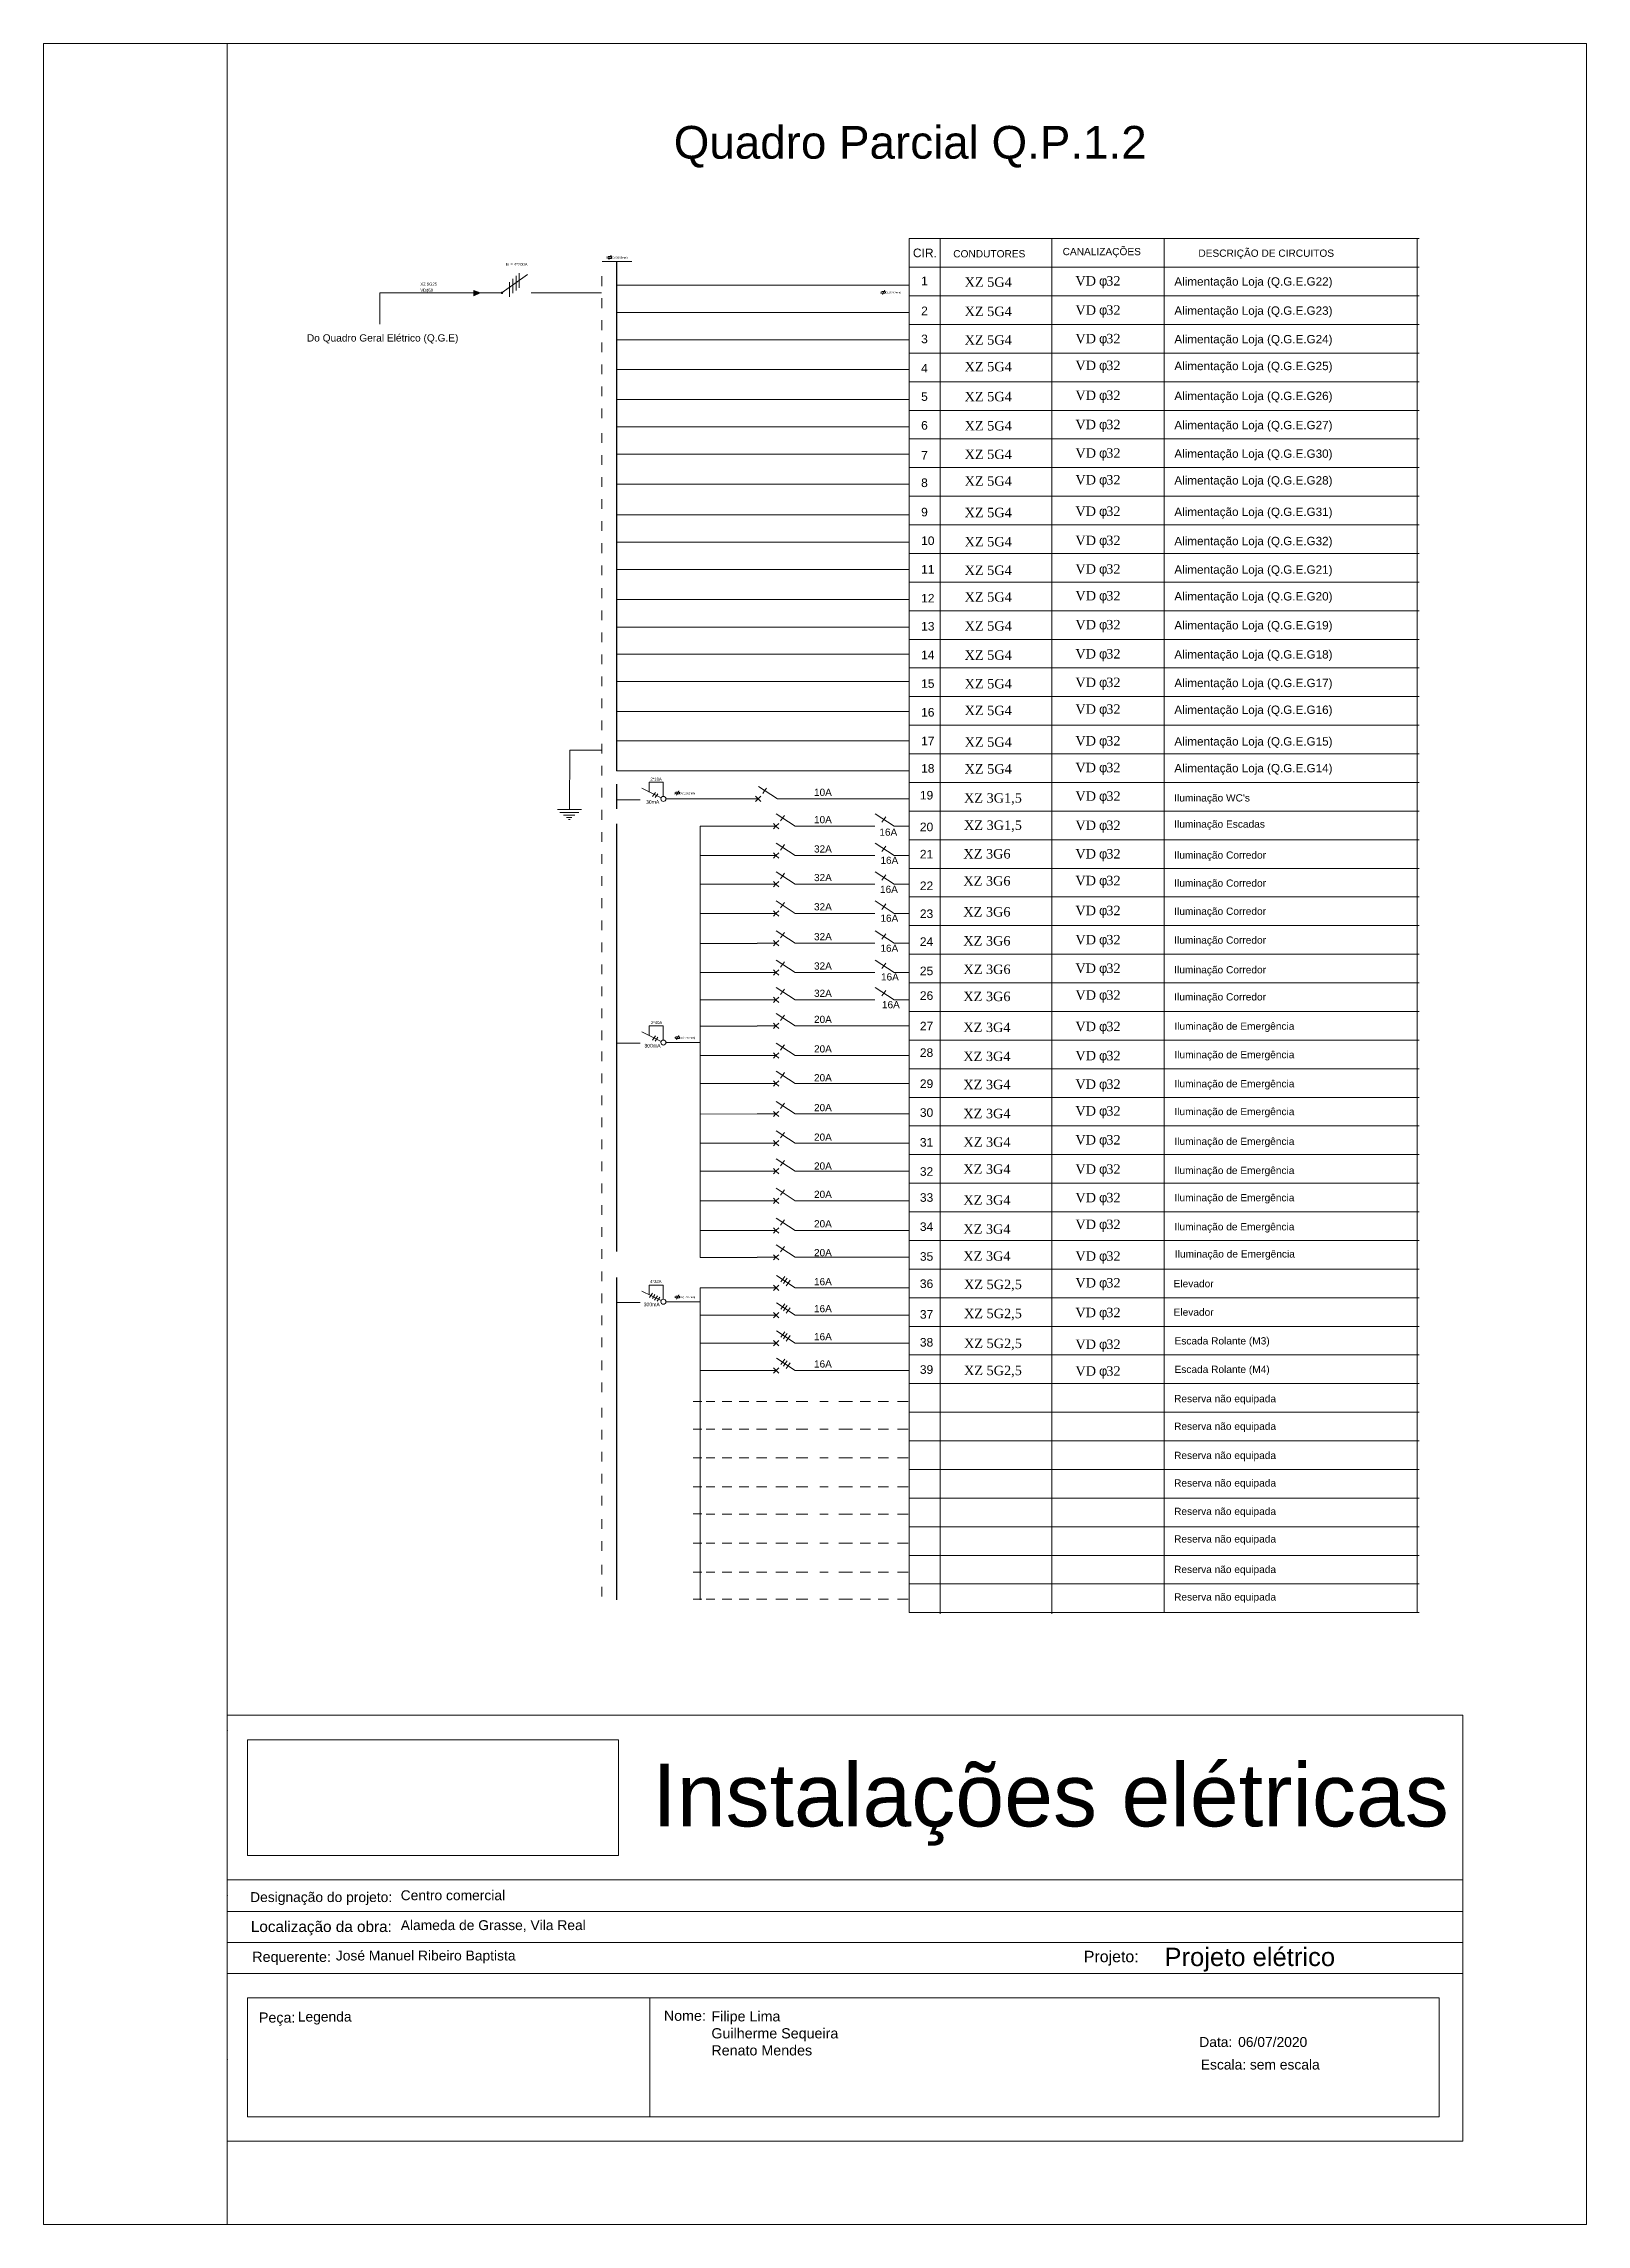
# Model space of a CAD drawing. Extents: x -17539 to 1421, y -3169 to 802964.
# Drawn here: x 700.7 to 721.7, y 381.67 to 411.37 of the extents above; entities that cross this region are included whole.
import ezdxf
from ezdxf.enums import TextEntityAlignment as Align

# ---------------------------------------------------------------- set-up
doc = ezdxf.new("R2010")
doc.units = 0
doc.header["$LTSCALE"] = 25
doc.header["$MEASUREMENT"] = 0
doc.linetypes.add('TRACO_PONTO', pattern=[500, 300, -100, 0.1, -99.9])
doc.layers.get('0').update_dxf_attribs({"lineweight": 9})
doc.styles.add('MtXpl_Symbol', font='symbol.ttf')
doc.styles.add('MtXpl_Times_New_Roma', font='times.ttf')
doc.styles.add('ROMANS', font='arial.ttf')
doc.styles.get("Standard").update_dxf_attribs({"font": 'arial.ttf'})

msp = doc.modelspace()

# ---------------------------------------------------------------- texts
for s, height, style, p in [('In = 4*200A ', 0.04037, 'ROMANS', (706.991, 408.343)), ('CIR.', 0.1168, 'ROMANS', (712.533, 408.461)), ('CONDUTORES', 0.0988, 'ROMANS', (713.082, 408.458)), ('CANALIZAÇÕES', 0.09875, 'ROMANS', (714.571, 408.488)), ('DESCRIÇÃO DE CIRCUITOS', 0.09875, 'ROMANS', (716.419, 408.466)), (' XZ 5G25', 0.0404, 'ROMANS', (705.813, 408.074)), ('1', 0.117, 'ROMANS', (712.645, 408.079)), ('XZ 5G4', 0.1285, 'MtXpl_Times_New_Roma', (713.237, 408.057)), ('VD ', 0.1285, 'MtXpl_Times_New_Roma', (714.745, 408.074)), ('f', 0.129, 'MtXpl_Symbol', (715.067, 408.074)), ('32', 0.1285, 'MtXpl_Times_New_Roma', (715.165, 408.074)), (' VDϕ50', 0.0404, 'ROMANS', (705.813, 407.991)), ('2', 0.117, 'ROMANS', (712.645, 407.671)), ('XZ 5G4', 0.1285, 'MtXpl_Times_New_Roma', (713.237, 407.659)), ('VD ', 0.1285, 'MtXpl_Times_New_Roma', (714.745, 407.677)), ('32', 0.1285, 'MtXpl_Times_New_Roma', (715.165, 407.677)), ('f', 0.129, 'MtXpl_Symbol', (715.067, 407.677)), ('Do Quadro Geral Elétrico (Q.G.E)', 0.09875, 'ROMANS', (704.284, 407.312)), ('3', 0.117, 'ROMANS', (712.645, 407.289)), ('XZ 5G4', 0.1285, 'MtXpl_Times_New_Roma', (713.237, 407.27)), ('VD ', 0.1285, 'MtXpl_Times_New_Roma', (714.745, 407.288)), ('f', 0.129, 'MtXpl_Symbol', (715.067, 407.288)), ('32', 0.1285, 'MtXpl_Times_New_Roma', (715.165, 407.288)), ('4', 0.117, 'ROMANS', (712.645, 406.891)), ('XZ 5G4', 0.1285, 'MtXpl_Times_New_Roma', (713.237, 406.906)), ('VD ', 0.1285, 'MtXpl_Times_New_Roma', (714.745, 406.923)), ('f', 0.129, 'MtXpl_Symbol', (715.067, 406.923)), ('32', 0.1285, 'MtXpl_Times_New_Roma', (715.165, 406.923)), ('5', 0.117, 'ROMANS', (712.645, 406.504)), ('XZ 5G4', 0.1285, 'MtXpl_Times_New_Roma', (713.237, 406.498)), ('VD ', 0.1285, 'MtXpl_Times_New_Roma', (714.745, 406.516)), ('f', 0.129, 'MtXpl_Symbol', (715.067, 406.516)), ('32', 0.1285, 'MtXpl_Times_New_Roma', (715.165, 406.516)), ('6', 0.117, 'ROMANS', (712.645, 406.112)), ('XZ 5G4', 0.1285, 'MtXpl_Times_New_Roma', (713.237, 406.101)), ('VD ', 0.1285, 'MtXpl_Times_New_Roma', (714.745, 406.118)), ('f', 0.129, 'MtXpl_Symbol', (715.067, 406.118)), ('32', 0.1285, 'MtXpl_Times_New_Roma', (715.165, 406.118)), ('7', 0.117, 'ROMANS', (712.645, 405.703)), ('XZ 5G4', 0.1285, 'MtXpl_Times_New_Roma', (713.237, 405.712)), ('VD ', 0.1285, 'MtXpl_Times_New_Roma', (714.745, 405.729)), ('f', 0.129, 'MtXpl_Symbol', (715.067, 405.729)), ('32', 0.1285, 'MtXpl_Times_New_Roma', (715.165, 405.729)), ('8', 0.117, 'ROMANS', (712.645, 405.33)), ('XZ 5G4', 0.1285, 'MtXpl_Times_New_Roma', (713.237, 405.348)), ('VD ', 0.1285, 'MtXpl_Times_New_Roma', (714.745, 405.365)), ('f', 0.129, 'MtXpl_Symbol', (715.067, 405.365)), ('32', 0.1285, 'MtXpl_Times_New_Roma', (715.165, 405.365)), ('9', 0.117, 'ROMANS', (712.645, 404.931)), ('XZ 5G4', 0.1285, 'MtXpl_Times_New_Roma', (713.237, 404.919)), ('VD ', 0.1285, 'MtXpl_Times_New_Roma', (714.745, 404.937)), ('f', 0.129, 'MtXpl_Symbol', (715.067, 404.937)), ('32', 0.1285, 'MtXpl_Times_New_Roma', (715.165, 404.937)), ('10', 0.1168, 'ROMANS', (712.645, 404.541)), ('XZ 5G4', 0.1285, 'MtXpl_Times_New_Roma', (713.237, 404.522)), ('VD ', 0.1285, 'MtXpl_Times_New_Roma', (714.745, 404.54)), ('f', 0.129, 'MtXpl_Symbol', (715.067, 404.54)), ('32', 0.1285, 'MtXpl_Times_New_Roma', (715.165, 404.54)), ('11', 0.1168, 'ROMANS', (712.645, 404.151)), ('XZ 5G4', 0.1285, 'MtXpl_Times_New_Roma', (713.237, 404.133)), ('VD ', 0.1285, 'MtXpl_Times_New_Roma', (714.745, 404.151)), ('f', 0.129, 'MtXpl_Symbol', (715.067, 404.151)), ('32', 0.1285, 'MtXpl_Times_New_Roma', (715.165, 404.151)), ('12', 0.1168, 'ROMANS', (712.645, 403.758)), ('XZ 5G4', 0.1285, 'MtXpl_Times_New_Roma', (713.237, 403.769)), ('VD ', 0.1285, 'MtXpl_Times_New_Roma', (714.745, 403.786)), ('f', 0.129, 'MtXpl_Symbol', (715.067, 403.786)), ('32', 0.1285, 'MtXpl_Times_New_Roma', (715.165, 403.786)), ('13', 0.1168, 'ROMANS', (712.645, 403.376)), ('XZ 5G4', 0.1285, 'MtXpl_Times_New_Roma', (713.237, 403.375)), ('VD ', 0.1285, 'MtXpl_Times_New_Roma', (714.745, 403.392)), ('f', 0.129, 'MtXpl_Symbol', (715.067, 403.392)), ('32', 0.1285, 'MtXpl_Times_New_Roma', (715.165, 403.392)), ('14', 0.1168, 'ROMANS', (712.645, 402.986)), ('XZ 5G4', 0.1285, 'MtXpl_Times_New_Roma', (713.237, 402.977)), ('VD ', 0.1285, 'MtXpl_Times_New_Roma', (714.745, 402.995)), ('f', 0.129, 'MtXpl_Symbol', (715.067, 402.995)), ('32', 0.1285, 'MtXpl_Times_New_Roma', (715.165, 402.995)), ('VD ', 0.1285, 'MtXpl_Times_New_Roma', (714.745, 402.606)), ('32', 0.1285, 'MtXpl_Times_New_Roma', (715.165, 402.606)), ('15', 0.1168, 'ROMANS', (712.645, 402.596)), ('XZ 5G4', 0.1285, 'MtXpl_Times_New_Roma', (713.237, 402.588)), ('f', 0.129, 'MtXpl_Symbol', (715.067, 402.606)), ('16', 0.1168, 'ROMANS', (712.645, 402.204)), ('XZ 5G4', 0.1285, 'MtXpl_Times_New_Roma', (713.237, 402.224)), ('VD ', 0.1285, 'MtXpl_Times_New_Roma', (714.745, 402.242)), ('f', 0.129, 'MtXpl_Symbol', (715.067, 402.242)), ('32', 0.1285, 'MtXpl_Times_New_Roma', (715.165, 402.242)), ('17', 0.1168, 'ROMANS', (712.645, 401.813)), ('XZ 5G4', 0.1285, 'MtXpl_Times_New_Roma', (713.237, 401.793)), ('VD ', 0.1285, 'MtXpl_Times_New_Roma', (714.745, 401.81)), ('f', 0.129, 'MtXpl_Symbol', (715.067, 401.81)), ('32', 0.1285, 'MtXpl_Times_New_Roma', (715.165, 401.81)), ('18', 0.1168, 'ROMANS', (712.645, 401.44)), ('XZ 5G4', 0.1285, 'MtXpl_Times_New_Roma', (713.237, 401.428)), ('VD ', 0.1285, 'MtXpl_Times_New_Roma', (714.745, 401.446)), ('f', 0.129, 'MtXpl_Symbol', (715.067, 401.446)), ('32', 0.1285, 'MtXpl_Times_New_Roma', (715.165, 401.446)), ('2*10A', 0.0404, 'ROMANS', (708.96, 401.333)), ('10A', 0.0974, 'ROMANS', (711.187, 401.124)), ('19', 0.1168, 'ROMANS', (712.628, 401.075)), ('XZ 3G1,5', 0.1285, 'MtXpl_Times_New_Roma', (713.229, 401.032)), ('VD ', 0.1285, 'MtXpl_Times_New_Roma', (714.745, 401.057)), ('f', 0.129, 'MtXpl_Symbol', (715.067, 401.057)), ('32', 0.1285, 'MtXpl_Times_New_Roma', (715.166, 401.057)), ("Iluminação WC's", 0.09875, 'ROMANS', (716.09, 401.048)), ('10A', 0.0974, 'ROMANS', (711.187, 400.752)), ('16A', 0.0974, 'ROMANS', (712.077, 400.582)), ('20', 0.1168, 'ROMANS', (712.628, 400.643)), ('XZ 3G1,5', 0.1285, 'MtXpl_Times_New_Roma', (713.229, 400.661)), ('VD ', 0.1285, 'MtXpl_Times_New_Roma', (714.745, 400.66)), ('f', 0.129, 'MtXpl_Symbol', (715.067, 400.66)), ('32', 0.1285, 'MtXpl_Times_New_Roma', (715.166, 400.66)), ('Iluminação Escadas', 0.09875, 'ROMANS', (716.09, 400.691)), ('32A', 0.0974, 'ROMANS', (711.187, 400.353)), ('21', 0.1168, 'ROMANS', (712.628, 400.272)), ('XZ 3G6', 0.1285, 'MtXpl_Times_New_Roma', (713.221, 400.271)), ('VD ', 0.1285, 'MtXpl_Times_New_Roma', (714.745, 400.271)), ('f', 0.129, 'MtXpl_Symbol', (715.067, 400.271)), ('32', 0.1285, 'MtXpl_Times_New_Roma', (715.166, 400.271)), ('Iluminação Corredor', 0.09875, 'ROMANS', (716.09, 400.269)), ('32A', 0.0974, 'ROMANS', (711.187, 399.963)), ('16A', 0.0974, 'ROMANS', (712.091, 400.198)), ('16A', 0.0974, 'ROMANS', (712.086, 399.803)), ('22', 0.1168, 'ROMANS', (712.628, 399.841)), ('XZ 3G6', 0.1285, 'MtXpl_Times_New_Roma', (713.22, 399.902)), ('VD ', 0.1285, 'MtXpl_Times_New_Roma', (714.745, 399.907)), ('f', 0.129, 'MtXpl_Symbol', (715.067, 399.907)), ('32', 0.1285, 'MtXpl_Times_New_Roma', (715.166, 399.907)), ('Iluminação Corredor', 0.09875, 'ROMANS', (716.09, 399.887)), ('32A', 0.0974, 'ROMANS', (711.187, 399.565)), ('16A', 0.0974, 'ROMANS', (712.091, 399.41)), ('23', 0.1168, 'ROMANS', (712.628, 399.461)), ('XZ 3G6', 0.1285, 'MtXpl_Times_New_Roma', (713.22, 399.481)), ('VD ', 0.1285, 'MtXpl_Times_New_Roma', (714.745, 399.499)), ('f', 0.129, 'MtXpl_Symbol', (715.067, 399.499)), ('32', 0.1285, 'MtXpl_Times_New_Roma', (715.166, 399.499)), ('Iluminação Corredor', 0.09875, 'ROMANS', (716.09, 399.504)), ('32A', 0.0974, 'ROMANS', (711.187, 399.158)), ('24', 0.1168, 'ROMANS', (712.628, 399.081)), ('XZ 3G6', 0.1285, 'MtXpl_Times_New_Roma', (713.22, 399.086)), ('VD ', 0.1285, 'MtXpl_Times_New_Roma', (714.745, 399.102)), ('f', 0.129, 'MtXpl_Symbol', (715.067, 399.102)), ('32', 0.1285, 'MtXpl_Times_New_Roma', (715.166, 399.102)), ('Iluminação Corredor', 0.09875, 'ROMANS', (716.09, 399.111)), ('16A', 0.0974, 'ROMANS', (712.091, 399.001)), ('32A', 0.0974, 'ROMANS', (711.187, 398.759)), ('16A', 0.0974, 'ROMANS', (712.099, 398.61)), ('25', 0.1168, 'ROMANS', (712.628, 398.682)), ('XZ 3G6', 0.1285, 'MtXpl_Times_New_Roma', (713.221, 398.698)), ('VD ', 0.1285, 'MtXpl_Times_New_Roma', (714.745, 398.713)), ('f', 0.129, 'MtXpl_Symbol', (715.067, 398.713)), ('32', 0.1285, 'MtXpl_Times_New_Roma', (715.166, 398.713)), ('Iluminação Corredor', 0.09875, 'ROMANS', (716.09, 398.707)), ('32A', 0.0974, 'ROMANS', (711.187, 398.387)), ('16A', 0.0974, 'ROMANS', (712.112, 398.232)), ('26', 0.1168, 'ROMANS', (712.628, 398.346)), ('XZ 3G6', 0.1285, 'MtXpl_Times_New_Roma', (713.22, 398.329)), ('VD ', 0.1285, 'MtXpl_Times_New_Roma', (714.745, 398.348)), ('f', 0.129, 'MtXpl_Symbol', (715.067, 398.348)), ('32', 0.1285, 'MtXpl_Times_New_Roma', (715.166, 398.348)), ('Iluminação Corredor', 0.09875, 'ROMANS', (716.09, 398.338)), ('2*40A', 0.0404, 'ROMANS', (708.966, 398.016)), ('20A', 0.0974, 'ROMANS', (711.187, 398.032)), ('27', 0.1168, 'ROMANS', (712.628, 397.931)), ('XZ 3G4', 0.1285, 'MtXpl_Times_New_Roma', (713.22, 397.908)), ('VD ', 0.1285, 'MtXpl_Times_New_Roma', (714.745, 397.92)), ('f', 0.129, 'MtXpl_Symbol', (715.067, 397.92)), ('32', 0.1285, 'MtXpl_Times_New_Roma', (715.166, 397.92)), ('Iluminação de Emergência ', 0.09875, 'ROMANS', (716.093, 397.939)), ('20A', 0.0974, 'ROMANS', (711.187, 397.63)), ('28', 0.1168, 'ROMANS', (712.628, 397.569)), ('XZ 3G4', 0.1285, 'MtXpl_Times_New_Roma', (713.22, 397.513)), ('VD ', 0.1285, 'MtXpl_Times_New_Roma', (714.745, 397.523)), ('f', 0.129, 'MtXpl_Symbol', (715.067, 397.523)), ('32', 0.1285, 'MtXpl_Times_New_Roma', (715.166, 397.523)), ('Iluminação de Emergência ', 0.09875, 'ROMANS', (716.093, 397.551)), ('20A', 0.0974, 'ROMANS', (711.187, 397.237)), ('29', 0.1168, 'ROMANS', (712.628, 397.146)), ('XZ 3G4', 0.1285, 'MtXpl_Times_New_Roma', (713.22, 397.129)), ('VD ', 0.1285, 'MtXpl_Times_New_Roma', (714.745, 397.134)), ('f', 0.129, 'MtXpl_Symbol', (715.067, 397.134)), ('32', 0.1285, 'MtXpl_Times_New_Roma', (715.166, 397.134)), ('Iluminação de Emergência ', 0.09875, 'ROMANS', (716.093, 397.155)), ('20A', 0.0974, 'ROMANS', (711.187, 396.83)), ('30', 0.1168, 'ROMANS', (712.628, 396.753)), ('XZ 3G4', 0.1285, 'MtXpl_Times_New_Roma', (713.22, 396.734)), ('VD ', 0.1285, 'MtXpl_Times_New_Roma', (714.745, 396.77)), ('f', 0.129, 'MtXpl_Symbol', (715.067, 396.77)), ('32', 0.1285, 'MtXpl_Times_New_Roma', (715.166, 396.77)), ('Iluminação de Emergência ', 0.09875, 'ROMANS', (716.093, 396.776)), ('20A', 0.0974, 'ROMANS', (711.187, 396.428)), ('VD ', 0.1285, 'MtXpl_Times_New_Roma', (714.745, 396.376)), ('32', 0.1285, 'MtXpl_Times_New_Roma', (715.166, 396.376)), ('31', 0.1168, 'ROMANS', (712.628, 396.347)), ('XZ 3G4', 0.1285, 'MtXpl_Times_New_Roma', (713.221, 396.346)), ('f', 0.129, 'MtXpl_Symbol', (715.067, 396.376)), ('Iluminação de Emergência ', 0.09875, 'ROMANS', (716.093, 396.37)), ('20A', 0.0974, 'ROMANS', (711.187, 396.035)), ('32', 0.1168, 'ROMANS', (712.628, 395.95)), ('XZ 3G4', 0.1285, 'MtXpl_Times_New_Roma', (713.22, 395.977)), ('VD ', 0.1285, 'MtXpl_Times_New_Roma', (714.745, 395.978)), ('f', 0.129, 'MtXpl_Symbol', (715.067, 395.978)), ('32', 0.1285, 'MtXpl_Times_New_Roma', (715.166, 395.978)), ('Iluminação de Emergência ', 0.09875, 'ROMANS', (716.093, 395.974)), ('20A', 0.0974, 'ROMANS', (711.187, 395.649)), ('33', 0.1168, 'ROMANS', (712.628, 395.596)), ('XZ 3G4', 0.1285, 'MtXpl_Times_New_Roma', (713.22, 395.557)), ('VD ', 0.1285, 'MtXpl_Times_New_Roma', (714.745, 395.589)), ('f', 0.129, 'MtXpl_Symbol', (715.067, 395.589)), ('32', 0.1285, 'MtXpl_Times_New_Roma', (715.166, 395.589)), ('Iluminação de Emergência ', 0.09875, 'ROMANS', (716.093, 395.603)), ('20A', 0.0974, 'ROMANS', (711.187, 395.248)), ('34', 0.1168, 'ROMANS', (712.628, 395.199)), ('VD ', 0.1285, 'MtXpl_Times_New_Roma', (714.745, 395.225)), ('f', 0.129, 'MtXpl_Symbol', (715.067, 395.225)), ('32', 0.1285, 'MtXpl_Times_New_Roma', (715.166, 395.225)), ('Iluminação de Emergência ', 0.09875, 'ROMANS', (716.093, 395.207)), ('XZ 3G4', 0.1285, 'MtXpl_Times_New_Roma', (713.22, 395.161)), ('20A', 0.0974, 'ROMANS', (711.187, 394.855)), ('35', 0.1168, 'ROMANS', (712.628, 394.793)), ('XZ 3G4', 0.1285, 'MtXpl_Times_New_Roma', (713.22, 394.793)), ('VD ', 0.1285, 'MtXpl_Times_New_Roma', (714.745, 394.793)), ('f', 0.129, 'MtXpl_Symbol', (715.067, 394.793)), ('32', 0.1285, 'MtXpl_Times_New_Roma', (715.166, 394.793)), ('Iluminação de Emergência ', 0.09875, 'ROMANS', (716.099, 394.837)), ('4*32A', 0.0404, 'ROMANS', (708.957, 394.491)), ('16A', 0.0974, 'ROMANS', (711.187, 394.46)), ('36', 0.1168, 'ROMANS', (712.628, 394.422)), ('XZ 5G2,5', 0.1285, 'MtXpl_Times_New_Roma', (713.229, 394.407)), ('VD ', 0.1285, 'MtXpl_Times_New_Roma', (714.745, 394.429)), ('f', 0.129, 'MtXpl_Symbol', (715.067, 394.429)), ('32', 0.1285, 'MtXpl_Times_New_Roma', (715.166, 394.429)), ('Elevador', 0.0988, 'ROMANS', (716.082, 394.432)), ('16A', 0.0974, 'ROMANS', (711.187, 394.092)), ('37', 0.1168, 'ROMANS', (712.628, 394.004)), ('XZ 5G2,5', 0.1285, 'MtXpl_Times_New_Roma', (713.229, 394.011)), ('VD ', 0.1285, 'MtXpl_Times_New_Roma', (714.745, 394.024)), ('f', 0.129, 'MtXpl_Symbol', (715.067, 394.024)), ('32', 0.1285, 'MtXpl_Times_New_Roma', (715.166, 394.024)), ('Elevador', 0.0988, 'ROMANS', (716.082, 394.044)), ('16A', 0.0974, 'ROMANS', (711.187, 393.711)), ('38', 0.1168, 'ROMANS', (712.628, 393.624)), ('XZ 5G2,5', 0.1285, 'MtXpl_Times_New_Roma', (713.229, 393.604)), ('VD ', 0.1285, 'MtXpl_Times_New_Roma', (714.745, 393.592)), ('f', 0.129, 'MtXpl_Symbol', (715.067, 393.592)), ('32', 0.1285, 'MtXpl_Times_New_Roma', (715.166, 393.592)), ('Escada Rolante (M3)', 0.09875, 'ROMANS', (716.094, 393.653)), ('16A', 0.0974, 'ROMANS', (711.187, 393.339)), ('39', 0.1168, 'ROMANS', (712.628, 393.253)), ('XZ 5G2,5', 0.1285, 'MtXpl_Times_New_Roma', (713.229, 393.235)), ('VD ', 0.1285, 'MtXpl_Times_New_Roma', (714.745, 393.228)), ('f', 0.129, 'MtXpl_Symbol', (715.067, 393.228)), ('32', 0.1285, 'MtXpl_Times_New_Roma', (715.166, 393.228)), ('Escada Rolante (M4)', 0.09875, 'ROMANS', (716.094, 393.265)), ('Reserva não equipada', 0.09875, 'ROMANS', (716.088, 392.866)), ('Reserva não equipada', 0.09875, 'ROMANS', (716.088, 392.49)), ('Reserva não equipada', 0.09875, 'ROMANS', (716.088, 392.093)), ('Reserva não equipada', 0.09875, 'ROMANS', (716.088, 391.717)), ('Reserva não equipada', 0.09875, 'ROMANS', (716.088, 391.331)), ('Reserva não equipada', 0.09875, 'ROMANS', (716.088, 390.955)), ('Reserva não equipada', 0.09875, 'ROMANS', (716.088, 390.54)), ('Reserva não equipada', 0.09875, 'ROMANS', (716.088, 390.165))]:
    msp.add_text(s, height=height, dxfattribs=dict(style=style)).set_placement(p)
at = {"style": 'ROMANS'}
for s, p in [('5      Cu(30X5mm)', (708.503, 408.455)), ('5      Cu(12X2mm)', (712.227, 407.979)), ('3      Cu(12X2mm)', (709.425, 401.16)), ('3      Cu(12X2mm)', (709.425, 397.829)), ('5      Cu(12X2mm)', (709.425, 394.298))]:
    msp.add_text(s, height=0.02538, dxfattribs=at).set_placement(p, align=Align.MIDDLE_CENTER)
at = {"attachment_point": 1}
for s, width, gutter_width, heights, insert, char_height in [('Quadro Parcial Q.P.1.2', 11.85459, 2.229, [1.009], (709.278, 410.248), 0.44575), ('Alimentação Loja (Q.G.E.G22)', 2.59887, 0.568, [0.183], (716.092, 408.187), 0.11363), ('Alimentação Loja (Q.G.E.G23)', 2.88621, 0.568, [0.183], (716.092, 407.79), 0.11363), ('Alimentação Loja (Q.G.E.G24)', 2.5751, 0.568, [0.183], (716.092, 407.401), 0.11363), ('Alimentação Loja (Q.G.E.G25)', 2.60738, 0.568, [0.183], (716.092, 407.036), 0.11363), ('Alimentação Loja (Q.G.E.G26)', 2.43781, 0.568, [0.183], (716.092, 406.628), 0.11363), ('Alimentação Loja (Q.G.E.G27)', 2.43462, 0.568, [0.183], (716.092, 406.231), 0.11363), ('Alimentação Loja (Q.G.E.G30)', 2.46655, 0.568, [0.183], (716.092, 405.842), 0.11363), ('Alimentação Loja (Q.G.E.G28)', 2.46655, 0.568, [0.183], (716.092, 405.478), 0.11363), ('Alimentação Loja (Q.G.E.G31)', 2.51337, 0.568, [0.183], (716.092, 405.05), 0.11363), ('Alimentação Loja (Q.G.E.G32)', 2.83122, 0.568, [0.183], (716.092, 404.652), 0.11363), ('Alimentação Loja (Q.G.E.G21)', 2.37928, 0.568, [0.183], (716.092, 404.263), 0.11363), ('Alimentação Loja (Q.G.E.G20)', 2.3729, 0.568, [0.183], (716.092, 403.899), 0.11363), ('Alimentação Loja (Q.G.E.G19)', 2.25548, 0.568, [0.183], (716.092, 403.505), 0.11363), ('Alimentação Loja (Q.G.E.G18)', 2.46371, 0.568, [0.183], (716.092, 403.108), 0.11363), ('Alimentação Loja (Q.G.E.G17)', 2.20049, 0.568, [0.183], (716.092, 402.719), 0.11363), ('Alimentação Loja (Q.G.E.G16)', 2.51763, 0.568, [0.183], (716.092, 402.354), 0.11363), ('Alimentação Loja (Q.G.E.G15)', 2.32607, 0.568, [0.183], (716.092, 401.923), 0.11363), ('Alimentação Loja (Q.G.E.G14)', 2.20049, 0.568, [0.183], (716.092, 401.559), 0.11363), ('Filipe Lima\\PGuilherme Sequeira\\PRenato Mendes', 1.91251, 0.695, [1.016], (709.79, 384.573), 0.13907)]:
    msp.add_mtext_dynamic_manual_height_columns(s, width=width, gutter_width=gutter_width, heights=heights, dxfattribs=dict(at, insert=insert, char_height=char_height))
for s, insert, char_height, width in [('30mA', (708.9, 401.066), 0.0496, 0.08125), ('300mA', (708.878, 397.747), 0.0496, 0.08125), ('300mA', (708.868, 394.223), 0.0496, 0.08125), ('Instalações elétricas', (708.986, 387.946), 0.85663, 10.8783), ('Designação do projeto:', (703.511, 386.194), 0.1346, 2.08364), ('Centro comercial', (705.561, 386.219), 0.1346, 2.08364), ('Localização da obra:', (703.521, 385.8), 0.14887, 2.30464), ('Alameda de Grasse, Vila Real', (705.561, 385.812), 0.1346, 2.83899), ('Requerente:', (703.541, 385.383), 0.13907, 2.15283), ('José Manuel Ribeiro Baptista', (704.678, 385.398), 0.1346, 2.83899), ('Projeto:', (714.86, 385.395), 0.1549, 2.39854), ('Projeto elétrico', (715.957, 385.437), 0.24933, 3.85974), ('Peça:', (703.631, 384.556), 0.1391, 2.15283), ('Legenda', (704.16, 384.566), 0.1346, 2.83899), ('Nome:', (709.143, 384.581), 0.1391, 0.56614), ('Data:', (716.431, 384.221), 0.1346, 2.08364), ('06/07/2020', (716.96, 384.221), 0.1346, 2.08364), ('Escala:', (716.452, 383.913), 0.1346, 2.08364), ('sem escala', (717.12, 383.913), 0.1346, 2.08364)]:
    msp.add_mtext(s, dxfattribs=dict(at, insert=insert, char_height=char_height, width=width))

# ---------------------------------------------------------------- hatches: boundary and pattern name
h = msp.add_hatch(color=256)
h.dxf.hatch_style = 1
h.paths.add_polyline_path([(706.642, 407.973), (706.557, 408.007), (706.557, 407.936)])

# ---------------------------------------------------------------- linework, layer by layer
for p, q in [((700.7, 411.369), (700.7, 381.669)), ((700.7, 411.369), (721.7, 411.369)), ((703.2, 411.369), (703.2, 381.669)), ((721.7, 411.369), (721.7, 381.669)), ((712.482, 408.715), (719.423, 408.715)), ((712.482, 408.715), (712.482, 407.155)), ((712.902, 408.716), (712.902, 407.137)), ((714.424, 408.704), (714.424, 407.137)), ((715.953, 408.715), (715.953, 407.155)), ((719.398, 408.715), (719.398, 407.155)), ((708.302, 408.401), (708.706, 408.401)), ((708.432, 408.469), (708.384, 408.469)), ((708.384, 408.445), (708.384, 408.469)), ((708.384, 408.445), (708.431, 408.445)), ((708.394, 408.43), (708.425, 408.488)), ((708.431, 408.445), (708.431, 408.469)), ((706.943, 407.979), (707.286, 408.224)), ((707.042, 408.119), (707.042, 407.921)), ((707.088, 408.168), (707.088, 407.97)), ((707.132, 408.205), (707.132, 408.007)), ((707.172, 408.242), (707.172, 408.044)), ((708.3, 408.201), (708.3, 408.068)), ((709.636, 408.079), (708.498, 408.079)), ((709.636, 408.079), (710.414, 408.08)), ((710.414, 408.08), (712.479, 408.08)), ((712.482, 408.324), (719.424, 408.324)), ((712.703, 408.324), (719.424, 408.324)), ((706.557, 407.973), (705.277, 407.973)), ((705.277, 407.973), (705.277, 407.548)), ((706.557, 408.007), (706.557, 407.936)), ((706.557, 408.007), (706.642, 407.973)), ((706.557, 407.936), (706.642, 407.973)), ((706.799, 407.973), (706.642, 407.973)), ((708.3, 407.901), (708.3, 407.768)), ((712.156, 407.992), (712.108, 407.992)), ((712.108, 407.968), (712.108, 407.992)), ((712.108, 407.968), (712.156, 407.969)), ((712.118, 407.953), (712.149, 408.012)), ((712.156, 407.969), (712.156, 407.993)), ((712.482, 407.934), (719.424, 407.934)), ((708.3, 407.601), (708.3, 407.468)), ((709.636, 407.708), (708.498, 407.708)), ((709.636, 407.708), (710.414, 407.708)), ((710.414, 407.708), (712.479, 407.708)), ((712.482, 407.545), (719.424, 407.545)), ((708.3, 407.301), (708.3, 407.168)), ((709.636, 407.337), (708.498, 407.337)), ((709.636, 407.337), (710.414, 407.337)), ((710.414, 407.337), (712.483, 407.337)), ((708.3, 407.001), (708.3, 406.868)), ((709.636, 406.929), (708.498, 406.929)), ((709.636, 406.929), (712.479, 406.929)), ((712.482, 407.155), (719.425, 407.155)), ((712.482, 407.155), (712.482, 405.596)), ((712.902, 407.157), (712.902, 405.577)), ((714.424, 407.145), (714.424, 405.577)), ((715.953, 407.155), (715.953, 405.596)), ((719.398, 407.155), (719.398, 405.596)), ((708.3, 406.701), (708.3, 406.568)), ((712.482, 406.764), (719.424, 406.764)), ((712.703, 406.764), (719.424, 406.764)), ((708.3, 406.401), (708.3, 406.268)), ((709.636, 406.522), (708.498, 406.522)), ((709.636, 406.522), (710.414, 406.522)), ((710.414, 406.522), (712.479, 406.522)), ((712.482, 406.375), (719.424, 406.375)), ((708.3, 406.064), (708.3, 405.932)), ((709.636, 406.15), (708.498, 406.15)), ((709.636, 406.15), (710.414, 406.15)), ((710.414, 406.15), (712.479, 406.15)), ((708.3, 405.764), (708.3, 405.632)), ((709.636, 405.779), (708.498, 405.779)), ((709.636, 405.779), (710.414, 405.779)), ((710.414, 405.779), (712.483, 405.779)), ((712.482, 405.985), (719.424, 405.985)), ((708.3, 405.464), (708.3, 405.332)), ((712.482, 405.596), (719.425, 405.596)), ((712.482, 405.596), (712.482, 404.036)), ((712.902, 405.597), (712.902, 404.018)), ((714.424, 405.585), (714.424, 404.018)), ((715.953, 405.596), (715.953, 404.036)), ((719.398, 405.596), (719.398, 404.036)), ((708.3, 405.164), (708.3, 405.032)), ((709.636, 405.371), (708.498, 405.371)), ((709.636, 405.371), (712.479, 405.371)), ((712.483, 405.205), (719.424, 405.205)), ((712.703, 405.205), (719.424, 405.205)), ((708.3, 404.864), (708.3, 404.732)), ((709.636, 404.95), (708.498, 404.95)), ((709.636, 404.95), (710.414, 404.95)), ((710.414, 404.95), (712.479, 404.95)), ((712.483, 404.815), (719.424, 404.815)), ((708.3, 404.564), (708.3, 404.432)), ((709.636, 404.579), (708.498, 404.579)), ((709.636, 404.579), (710.414, 404.579)), ((710.414, 404.579), (712.479, 404.579)), ((708.3, 404.264), (708.3, 404.132)), ((712.483, 404.426), (719.424, 404.426)), ((708.3, 403.951), (708.3, 403.819)), ((709.636, 404.207), (708.498, 404.207)), ((709.636, 404.207), (710.414, 404.207)), ((710.414, 404.207), (712.483, 404.207)), ((712.483, 404.036), (719.425, 404.036)), ((712.483, 404.036), (712.483, 402.477)), ((712.902, 404.038), (712.902, 402.459)), ((714.424, 404.026), (714.424, 402.459)), ((715.953, 404.036), (715.953, 402.477)), ((719.398, 404.036), (719.398, 402.477)), ((708.3, 403.651), (708.3, 403.519)), ((709.636, 403.799), (708.498, 403.799)), ((709.636, 403.799), (712.479, 403.8)), ((712.483, 403.645), (719.424, 403.645)), ((712.703, 403.645), (719.424, 403.645)), ((708.3, 403.351), (708.3, 403.219)), ((709.636, 403.423), (708.498, 403.423)), ((709.636, 403.423), (710.414, 403.424)), ((710.414, 403.424), (712.479, 403.424)), ((708.3, 403.051), (708.3, 402.919)), ((709.636, 403.052), (708.498, 403.052)), ((709.636, 403.052), (710.414, 403.052)), ((710.414, 403.052), (712.479, 403.052)), ((712.483, 403.256), (719.424, 403.256)), ((708.3, 402.751), (708.3, 402.619)), ((712.483, 402.866), (719.425, 402.866)), ((708.3, 402.451), (708.3, 402.319)), ((709.636, 402.681), (708.498, 402.681)), ((709.636, 402.681), (710.414, 402.681)), ((710.414, 402.681), (712.483, 402.681)), ((712.483, 402.477), (719.425, 402.477)), ((712.483, 402.477), (712.483, 400.917)), ((712.902, 402.478), (712.902, 400.899)), ((714.424, 402.467), (714.424, 400.899)), ((715.953, 402.477), (715.953, 400.917)), ((719.398, 402.477), (719.398, 400.917)), ((708.3, 402.151), (708.3, 402.019)), ((709.636, 402.273), (708.498, 402.273)), ((709.636, 402.273), (712.479, 402.273)), ((709.649, 401.875), (708.511, 401.875)), ((709.649, 401.875), (712.483, 401.875)), ((712.483, 402.086), (719.424, 402.086)), ((712.703, 402.086), (719.424, 402.086)), ((707.857, 400.939), (707.862, 401.749)), ((707.862, 401.749), (708.299, 401.749)), ((708.3, 401.832), (708.3, 401.7)), ((712.483, 401.696), (719.424, 401.696)), ((708.3, 401.532), (708.3, 401.4)), ((709.636, 401.467), (708.498, 401.467)), ((708.944, 401.177), (708.944, 401.31)), ((708.944, 401.31), (709.135, 401.31)), ((709.135, 401.31), (709.135, 401.117)), ((709.636, 401.467), (712.479, 401.467)), ((710.689, 401.083), (710.431, 401.252)), ((712.483, 401.307), (719.425, 401.307)), ((708.3, 401.232), (708.3, 401.1)), ((708.497, 401.072), (708.82, 401.072)), ((709.105, 401.098), (708.841, 401.228)), ((709.027, 401.172), (708.986, 401.115)), ((709.061, 401.154), (709.026, 401.1)), ((709.17, 401.083), (709.636, 401.083)), ((709.307, 401.15), (709.307, 401.174)), ((709.354, 401.173), (709.307, 401.173)), ((709.307, 401.15), (709.354, 401.15)), ((709.316, 401.134), (709.348, 401.193)), ((709.354, 401.15), (709.354, 401.174)), ((709.636, 401.083), (710.414, 401.083)), ((710.17, 401.083), (710.428, 401.083)), ((710.428, 401.083), (710.392, 401.119)), ((710.428, 401.083), (710.392, 401.047)), ((710.404, 401.059), (710.404, 401.059)), ((710.404, 401.059), (710.404, 401.059)), ((710.404, 401.059), (710.404, 401.059)), ((710.404, 401.059), (710.404, 401.059)), ((710.428, 401.083), (710.464, 401.119)), ((710.428, 401.083), (710.464, 401.047)), ((710.515, 401.193), (710.49, 401.157)), ((710.515, 401.193), (710.542, 401.23)), ((710.689, 401.083), (710.932, 401.083)), ((710.932, 401.083), (711.176, 401.083)), ((712.484, 401.083), (711.174, 401.083)), ((707.693, 400.939), (708.021, 400.939)), ((707.728, 400.896), (707.984, 400.896)), ((707.776, 400.861), (707.933, 400.861)), ((707.819, 400.831), (707.89, 400.831)), ((707.844, 400.803), (707.868, 400.803)), ((708.3, 400.932), (708.3, 400.8)), ((709.636, 400.71), (710.414, 400.71)), ((709.636, 400.71), (709.636, 394.839)), ((710.412, 400.711), (710.669, 400.711)), ((710.669, 400.711), (710.634, 400.747)), ((710.669, 400.711), (710.634, 400.675)), ((710.646, 400.687), (710.646, 400.687)), ((710.646, 400.687), (710.646, 400.687)), ((710.646, 400.687), (710.646, 400.687)), ((710.646, 400.687), (710.646, 400.687)), ((710.669, 400.711), (710.706, 400.747)), ((710.669, 400.711), (710.706, 400.675)), ((710.93, 400.711), (710.673, 400.88)), ((710.757, 400.821), (710.732, 400.785)), ((710.757, 400.821), (710.783, 400.858)), ((710.93, 400.711), (711.174, 400.711)), ((712.016, 400.711), (711.174, 400.711)), ((712.277, 400.711), (712.02, 400.88)), ((712.137, 400.802), (712.111, 400.765)), ((712.137, 400.802), (712.163, 400.839)), ((712.277, 400.711), (712.48, 400.711)), ((712.483, 400.917), (719.425, 400.917)), ((712.483, 400.917), (712.483, 399.358)), ((712.903, 400.919), (712.903, 399.34)), ((714.425, 400.907), (714.425, 399.34)), ((715.953, 400.917), (715.953, 399.358)), ((719.398, 400.917), (719.398, 399.358)), ((708.3, 400.632), (708.3, 400.5)), ((710.93, 400.312), (710.673, 400.482)), ((710.757, 400.423), (710.732, 400.386)), ((710.757, 400.423), (710.783, 400.46)), ((712.277, 400.312), (712.02, 400.482)), ((712.137, 400.403), (712.111, 400.367)), ((712.137, 400.403), (712.163, 400.44)), ((712.483, 400.526), (719.424, 400.526)), ((712.703, 400.526), (719.424, 400.526)), ((708.3, 400.332), (708.3, 400.2)), ((709.636, 400.312), (710.414, 400.312)), ((710.412, 400.312), (710.669, 400.312)), ((710.669, 400.312), (710.634, 400.348)), ((710.669, 400.312), (710.634, 400.276)), ((710.646, 400.289), (710.646, 400.289)), ((710.646, 400.289), (710.646, 400.289)), ((710.646, 400.289), (710.646, 400.289)), ((710.646, 400.289), (710.646, 400.289)), ((710.669, 400.312), (710.706, 400.348)), ((710.669, 400.312), (710.706, 400.276)), ((710.93, 399.922), (710.673, 400.092)), ((710.757, 400.033), (710.783, 400.07)), ((710.93, 400.312), (711.174, 400.312)), ((712.016, 400.312), (711.174, 400.312)), ((712.277, 399.922), (712.02, 400.092)), ((712.277, 400.312), (712.48, 400.312)), ((712.483, 400.137), (719.424, 400.137)), ((708.3, 400.032), (708.3, 399.9)), ((709.636, 399.922), (710.414, 399.922)), ((710.412, 399.922), (710.669, 399.922)), ((710.669, 399.922), (710.634, 399.958)), ((710.669, 399.922), (710.634, 399.887)), ((710.646, 399.899), (710.646, 399.899)), ((710.646, 399.899), (710.646, 399.899)), ((710.646, 399.899), (710.646, 399.899)), ((710.646, 399.899), (710.646, 399.899)), ((710.669, 399.922), (710.706, 399.958)), ((710.669, 399.922), (710.706, 399.886)), ((710.757, 400.033), (710.732, 399.996)), ((710.93, 399.922), (711.174, 399.922)), ((712.016, 399.922), (711.174, 399.922)), ((712.137, 400.013), (712.111, 399.977)), ((712.137, 400.013), (712.163, 400.05)), ((712.277, 399.922), (712.483, 399.922)), ((708.3, 399.729), (708.3, 399.597)), ((709.636, 399.523), (710.414, 399.524)), ((710.412, 399.524), (710.669, 399.524)), ((710.669, 399.524), (710.634, 399.56)), ((710.669, 399.524), (710.634, 399.488)), ((710.646, 399.5), (710.646, 399.5)), ((710.646, 399.5), (710.646, 399.5)), ((710.646, 399.5), (710.646, 399.5)), ((710.646, 399.5), (710.646, 399.5)), ((710.669, 399.524), (710.706, 399.56)), ((710.669, 399.524), (710.706, 399.488)), ((710.93, 399.524), (710.673, 399.693)), ((710.757, 399.635), (710.732, 399.598)), ((710.757, 399.635), (710.783, 399.671)), ((710.93, 399.524), (711.174, 399.524)), ((712.016, 399.524), (711.174, 399.524)), ((712.277, 399.524), (712.02, 399.693)), ((712.137, 399.615), (712.111, 399.578)), ((712.137, 399.615), (712.163, 399.652)), ((712.277, 399.524), (712.483, 399.524)), ((712.483, 399.748), (719.425, 399.748)), ((708.3, 399.429), (708.3, 399.297)), ((710.93, 399.117), (710.673, 399.286)), ((710.757, 399.227), (710.732, 399.191)), ((710.757, 399.227), (710.783, 399.264)), ((712.277, 399.117), (712.02, 399.286)), ((712.137, 399.208), (712.111, 399.171)), ((712.137, 399.208), (712.163, 399.245)), ((712.483, 399.358), (719.425, 399.358)), ((712.483, 399.358), (712.483, 397.799)), ((712.903, 399.36), (712.903, 397.78)), ((714.425, 399.348), (714.425, 397.78)), ((715.953, 399.358), (715.953, 397.799)), ((719.398, 399.358), (719.398, 397.799)), ((708.3, 399.129), (708.3, 398.997)), ((709.636, 399.116), (710.414, 399.116)), ((710.412, 399.117), (710.669, 399.117)), ((710.669, 399.117), (710.634, 399.153)), ((710.669, 399.117), (710.634, 399.081)), ((710.646, 399.093), (710.646, 399.093)), ((710.646, 399.093), (710.646, 399.093)), ((710.646, 399.093), (710.646, 399.093)), ((710.646, 399.093), (710.646, 399.093)), ((710.669, 399.117), (710.706, 399.153)), ((710.669, 399.117), (710.706, 399.081)), ((710.93, 398.718), (710.673, 398.888)), ((710.93, 399.117), (711.174, 399.117)), ((712.016, 399.117), (711.174, 399.117)), ((712.277, 398.718), (712.02, 398.888)), ((712.277, 399.117), (712.483, 399.117)), ((712.483, 398.967), (719.424, 398.967)), ((712.703, 398.967), (719.424, 398.967)), ((708.3, 398.829), (708.3, 398.697)), ((709.636, 398.718), (710.414, 398.718)), ((710.412, 398.718), (710.669, 398.718)), ((710.669, 398.718), (710.634, 398.754)), ((710.669, 398.718), (710.634, 398.682)), ((710.646, 398.695), (710.646, 398.695)), ((710.646, 398.695), (710.646, 398.695)), ((710.646, 398.695), (710.646, 398.695)), ((710.646, 398.695), (710.646, 398.695)), ((710.669, 398.718), (710.706, 398.754)), ((710.669, 398.718), (710.706, 398.682)), ((710.757, 398.829), (710.732, 398.792)), ((710.757, 398.829), (710.783, 398.866)), ((710.93, 398.718), (711.174, 398.718)), ((712.016, 398.718), (711.174, 398.718)), ((712.137, 398.809), (712.111, 398.773)), ((712.137, 398.809), (712.163, 398.846)), ((712.277, 398.718), (712.483, 398.718)), ((712.483, 398.578), (719.425, 398.578)), ((708.3, 398.529), (708.3, 398.397)), ((709.636, 398.345), (710.414, 398.345)), ((710.412, 398.346), (710.669, 398.346)), ((710.669, 398.346), (710.634, 398.382)), ((710.669, 398.346), (710.634, 398.31)), ((710.646, 398.322), (710.646, 398.322)), ((710.646, 398.322), (710.646, 398.322)), ((710.646, 398.322), (710.646, 398.322)), ((710.646, 398.322), (710.646, 398.322)), ((710.669, 398.346), (710.706, 398.382)), ((710.669, 398.346), (710.706, 398.31)), ((710.93, 398.346), (710.673, 398.515)), ((710.757, 398.456), (710.732, 398.42)), ((710.757, 398.456), (710.783, 398.493)), ((710.93, 398.346), (711.174, 398.346)), ((712.016, 398.346), (711.174, 398.346)), ((712.277, 398.346), (712.02, 398.515)), ((712.137, 398.437), (712.111, 398.4)), ((712.137, 398.437), (712.163, 398.474)), ((712.277, 398.346), (712.48, 398.346)), ((708.3, 398.229), (708.3, 398.097)), ((708.944, 397.86), (708.944, 397.992)), ((708.944, 397.992), (709.135, 397.992)), ((709.135, 397.992), (709.135, 397.799)), ((709.636, 397.99), (710.414, 397.99)), ((710.412, 397.991), (710.669, 397.991)), ((710.669, 397.991), (710.634, 398.027)), ((710.669, 397.991), (710.634, 397.955)), ((710.669, 397.991), (710.706, 398.027)), ((710.669, 397.991), (710.706, 397.954)), ((710.93, 397.991), (710.673, 398.16)), ((710.757, 398.101), (710.732, 398.065)), ((710.757, 398.101), (710.783, 398.138)), ((710.93, 397.991), (711.174, 397.991)), ((712.484, 397.991), (711.174, 397.991)), ((712.483, 398.188), (719.425, 398.188)), ((708.3, 397.929), (708.3, 397.797)), ((708.497, 397.755), (708.82, 397.755)), ((709.105, 397.78), (708.841, 397.911)), ((709.027, 397.855), (708.986, 397.798)), ((709.061, 397.836), (709.026, 397.783)), ((709.17, 397.765), (709.636, 397.765)), ((709.354, 397.842), (709.307, 397.842)), ((709.307, 397.818), (709.307, 397.842)), ((709.307, 397.818), (709.354, 397.819)), ((709.316, 397.803), (709.348, 397.862)), ((709.354, 397.819), (709.354, 397.842)), ((710.646, 397.967), (710.646, 397.967)), ((710.646, 397.967), (710.646, 397.967)), ((710.646, 397.967), (710.646, 397.967)), ((710.646, 397.967), (710.646, 397.967)), ((710.93, 397.589), (710.673, 397.758)), ((710.757, 397.7), (710.732, 397.663)), ((710.757, 397.7), (710.783, 397.736)), ((712.483, 397.799), (719.425, 397.799)), ((712.483, 397.799), (712.483, 396.239)), ((712.903, 397.8), (712.903, 396.221)), ((714.425, 397.788), (714.425, 396.221)), ((715.954, 397.799), (715.954, 396.239)), ((719.399, 397.799), (719.399, 396.239)), ((708.3, 397.645), (708.3, 397.512)), ((709.636, 397.588), (710.414, 397.589)), ((710.412, 397.589), (710.669, 397.589)), ((710.669, 397.589), (710.634, 397.625)), ((710.669, 397.589), (710.634, 397.553)), ((710.646, 397.566), (710.646, 397.566)), ((710.646, 397.566), (710.646, 397.566)), ((710.646, 397.566), (710.646, 397.566)), ((710.646, 397.566), (710.646, 397.566)), ((710.669, 397.589), (710.706, 397.625)), ((710.669, 397.589), (710.706, 397.553)), ((710.93, 397.589), (711.174, 397.589)), ((712.484, 397.589), (711.174, 397.589)), ((712.483, 397.408), (719.425, 397.408)), ((712.703, 397.408), (719.425, 397.408)), ((708.3, 397.345), (708.3, 397.212)), ((709.636, 397.207), (710.414, 397.207)), ((710.412, 397.208), (710.669, 397.208)), ((710.669, 397.208), (710.634, 397.244)), ((710.669, 397.208), (710.634, 397.172)), ((710.646, 397.184), (710.646, 397.184)), ((710.646, 397.184), (710.646, 397.184)), ((710.646, 397.184), (710.646, 397.184)), ((710.646, 397.184), (710.646, 397.184)), ((710.669, 397.208), (710.706, 397.244)), ((710.669, 397.208), (710.706, 397.172)), ((710.93, 397.208), (710.673, 397.377)), ((710.757, 397.318), (710.732, 397.282)), ((710.757, 397.318), (710.783, 397.355)), ((710.93, 397.208), (711.174, 397.208)), ((712.484, 397.208), (711.174, 397.208)), ((708.3, 397.045), (708.3, 396.912)), ((710.412, 396.792), (710.669, 396.792)), ((710.669, 396.792), (710.634, 396.828)), ((710.669, 396.792), (710.634, 396.756)), ((710.669, 396.792), (710.706, 396.828)), ((710.669, 396.792), (710.706, 396.756)), ((710.93, 396.792), (710.673, 396.961)), ((710.757, 396.903), (710.732, 396.866)), ((710.757, 396.903), (710.783, 396.939)), ((710.93, 396.792), (711.174, 396.792)), ((712.484, 396.792), (711.174, 396.792)), ((712.483, 397.018), (719.425, 397.018)), ((708.3, 396.745), (708.3, 396.612)), ((709.636, 396.791), (710.414, 396.792)), ((710.646, 396.769), (710.646, 396.769)), ((710.646, 396.769), (710.646, 396.769)), ((710.646, 396.769), (710.646, 396.769)), ((710.646, 396.769), (710.646, 396.769)), ((710.93, 396.394), (710.673, 396.563)), ((710.757, 396.504), (710.732, 396.468)), ((710.757, 396.504), (710.783, 396.541)), ((712.483, 396.629), (719.425, 396.629)), ((708.3, 396.445), (708.3, 396.312)), ((709.636, 396.393), (710.414, 396.393)), ((710.412, 396.394), (710.669, 396.394)), ((710.669, 396.394), (710.634, 396.43)), ((710.669, 396.394), (710.634, 396.358)), ((710.646, 396.37), (710.646, 396.37)), ((710.646, 396.37), (710.646, 396.37)), ((710.646, 396.37), (710.646, 396.37)), ((710.646, 396.37), (710.646, 396.37)), ((710.669, 396.394), (710.706, 396.43)), ((710.669, 396.394), (710.706, 396.357)), ((710.93, 396.394), (711.174, 396.394)), ((712.484, 396.394), (711.174, 396.394)), ((712.483, 396.239), (719.425, 396.239)), ((712.483, 396.239), (712.483, 394.68)), ((712.903, 396.241), (712.903, 394.662)), ((714.425, 396.229), (714.425, 394.662)), ((715.954, 396.239), (715.954, 394.68)), ((719.399, 396.239), (719.399, 394.68)), ((708.3, 396.145), (708.3, 396.012)), ((709.636, 396.012), (710.414, 396.012)), ((710.412, 396.012), (710.669, 396.012)), ((710.669, 396.012), (710.634, 396.048)), ((710.669, 396.012), (710.634, 395.977)), ((710.646, 395.989), (710.646, 395.989)), ((710.646, 395.989), (710.646, 395.989)), ((710.646, 395.989), (710.646, 395.989)), ((710.646, 395.989), (710.646, 395.989)), ((710.669, 396.012), (710.706, 396.048)), ((710.669, 396.012), (710.706, 395.976)), ((710.93, 396.012), (710.673, 396.182)), ((710.757, 396.123), (710.732, 396.086)), ((710.757, 396.123), (710.783, 396.16)), ((710.93, 396.012), (711.174, 396.012)), ((712.484, 396.012), (711.174, 396.012)), ((708.3, 395.845), (708.3, 395.712)), ((709.636, 395.61), (710.414, 395.61)), ((710.412, 395.611), (710.669, 395.611)), ((710.669, 395.611), (710.634, 395.647)), ((710.669, 395.611), (710.634, 395.575)), ((710.669, 395.611), (710.706, 395.647)), ((710.669, 395.611), (710.706, 395.574)), ((710.93, 395.611), (710.673, 395.78)), ((710.757, 395.721), (710.732, 395.685)), ((710.757, 395.721), (710.783, 395.758)), ((710.93, 395.611), (711.174, 395.611)), ((712.484, 395.611), (711.174, 395.611)), ((712.483, 395.848), (719.425, 395.848)), ((712.704, 395.848), (719.425, 395.848)), ((708.3, 395.549), (708.3, 395.417)), ((710.646, 395.587), (710.646, 395.587)), ((710.646, 395.587), (710.646, 395.587)), ((710.646, 395.587), (710.646, 395.587)), ((710.646, 395.587), (710.646, 395.587)), ((710.93, 395.204), (710.673, 395.373)), ((710.757, 395.314), (710.732, 395.278)), ((710.757, 395.314), (710.783, 395.351)), ((712.483, 395.459), (719.425, 395.459)), ((708.3, 395.249), (708.3, 395.117)), ((709.636, 395.203), (710.414, 395.203)), ((710.412, 395.204), (710.669, 395.204)), ((710.669, 395.204), (710.634, 395.24)), ((710.669, 395.204), (710.634, 395.168)), ((710.646, 395.18), (710.646, 395.18)), ((710.646, 395.18), (710.646, 395.18)), ((710.646, 395.18), (710.646, 395.18)), ((710.646, 395.18), (710.646, 395.18)), ((710.669, 395.204), (710.706, 395.24)), ((710.669, 395.204), (710.706, 395.167)), ((710.93, 395.204), (711.174, 395.204)), ((712.484, 395.204), (711.174, 395.204)), ((712.483, 395.069), (719.425, 395.069)), ((708.3, 394.949), (708.3, 394.817)), ((709.636, 394.839), (710.414, 394.839)), ((710.412, 394.84), (710.669, 394.84)), ((710.669, 394.84), (710.634, 394.876)), ((710.669, 394.84), (710.634, 394.804)), ((710.646, 394.816), (710.646, 394.816)), ((710.646, 394.816), (710.646, 394.816)), ((710.646, 394.816), (710.646, 394.816)), ((710.646, 394.816), (710.646, 394.816)), ((710.669, 394.84), (710.706, 394.876)), ((710.669, 394.84), (710.706, 394.804)), ((710.93, 394.84), (710.673, 395.009)), ((710.757, 394.95), (710.732, 394.914)), ((710.757, 394.95), (710.783, 394.987)), ((710.93, 394.84), (711.174, 394.84)), ((712.484, 394.84), (711.174, 394.84)), ((708.3, 394.649), (708.3, 394.517)), ((708.944, 394.329), (708.944, 394.462)), ((708.944, 394.462), (709.135, 394.462)), ((709.135, 394.462), (709.135, 394.269)), ((709.636, 394.423), (710.414, 394.423)), ((709.636, 394.423), (709.636, 394.051)), ((710.414, 394.423), (710.671, 394.423)), ((710.671, 394.423), (710.636, 394.459)), ((710.671, 394.423), (710.636, 394.388)), ((710.671, 394.423), (710.708, 394.459)), ((710.671, 394.423), (710.708, 394.387)), ((710.932, 394.423), (710.675, 394.593)), ((710.762, 394.544), (710.736, 394.507)), ((710.762, 394.544), (710.788, 394.58)), ((710.796, 394.52), (710.771, 394.484)), ((710.796, 394.52), (710.822, 394.557)), ((710.835, 394.49), (710.81, 394.453)), ((710.835, 394.49), (710.862, 394.527)), ((710.932, 394.423), (711.176, 394.423)), ((712.484, 394.424), (711.174, 394.424)), ((712.483, 394.68), (719.426, 394.68)), ((712.483, 394.68), (712.483, 393.12)), ((712.903, 394.681), (712.903, 393.102)), ((714.425, 394.67), (714.425, 393.102)), ((715.954, 394.68), (715.954, 393.12)), ((719.399, 394.68), (719.399, 393.12)), ((708.3, 394.349), (708.3, 394.217)), ((708.497, 394.225), (708.82, 394.225)), ((709.105, 394.25), (708.841, 394.38)), ((708.989, 394.351), (708.948, 394.294)), ((709.022, 394.333), (708.987, 394.279)), ((709.055, 394.315), (709.014, 394.258)), ((709.089, 394.296), (709.054, 394.243)), ((709.17, 394.235), (709.636, 394.235)), ((709.354, 394.311), (709.307, 394.311)), ((709.307, 394.287), (709.307, 394.311)), ((709.307, 394.287), (709.354, 394.287)), ((709.316, 394.272), (709.348, 394.331)), ((709.354, 394.287), (709.354, 394.311)), ((710.648, 394.4), (710.648, 394.4)), ((710.648, 394.4), (710.648, 394.4)), ((710.648, 394.4), (710.648, 394.4)), ((710.648, 394.4), (710.648, 394.4)), ((710.932, 394.051), (710.675, 394.22)), ((710.762, 394.171), (710.736, 394.135)), ((710.762, 394.171), (710.788, 394.208)), ((710.796, 394.148), (710.771, 394.111)), ((710.796, 394.148), (710.822, 394.185)), ((710.835, 394.117), (710.862, 394.154)), ((712.484, 394.289), (719.425, 394.289)), ((712.704, 394.289), (719.425, 394.289)), ((708.3, 394.049), (708.3, 393.917)), ((709.636, 394.051), (710.414, 394.051)), ((709.636, 394.051), (709.636, 390.173)), ((710.414, 394.051), (710.671, 394.051)), ((710.671, 394.051), (710.636, 394.087)), ((710.671, 394.051), (710.636, 394.015)), ((710.648, 394.027), (710.648, 394.027)), ((710.648, 394.027), (710.648, 394.027)), ((710.648, 394.027), (710.648, 394.027)), ((710.648, 394.027), (710.648, 394.027)), ((710.671, 394.051), (710.708, 394.087)), ((710.671, 394.051), (710.708, 394.015)), ((710.932, 393.67), (710.675, 393.839)), ((710.762, 393.79), (710.788, 393.827)), ((710.835, 394.117), (710.81, 394.081)), ((710.932, 394.051), (711.176, 394.051)), ((712.484, 394.051), (711.174, 394.051)), ((712.484, 393.899), (719.425, 393.899)), ((708.3, 393.749), (708.3, 393.617)), ((709.636, 393.67), (710.414, 393.67)), ((710.414, 393.67), (710.671, 393.67)), ((710.671, 393.67), (710.636, 393.706)), ((710.671, 393.67), (710.636, 393.634)), ((710.648, 393.646), (710.648, 393.646)), ((710.648, 393.646), (710.648, 393.646)), ((710.648, 393.646), (710.648, 393.646)), ((710.648, 393.646), (710.648, 393.646)), ((710.671, 393.67), (710.708, 393.706)), ((710.671, 393.67), (710.708, 393.634)), ((710.762, 393.79), (710.736, 393.753)), ((710.796, 393.767), (710.771, 393.73)), ((710.796, 393.767), (710.822, 393.804)), ((710.835, 393.736), (710.81, 393.7)), ((710.835, 393.736), (710.862, 393.773)), ((710.932, 393.67), (711.176, 393.67)), ((712.484, 393.67), (711.174, 393.67)), ((708.3, 393.434), (708.3, 393.302)), ((709.636, 393.297), (710.414, 393.297)), ((710.414, 393.297), (710.671, 393.297)), ((710.671, 393.297), (710.636, 393.333)), ((710.671, 393.297), (710.636, 393.261)), ((710.648, 393.274), (710.648, 393.274)), ((710.648, 393.274), (710.648, 393.274)), ((710.648, 393.274), (710.648, 393.274)), ((710.648, 393.274), (710.648, 393.274)), ((710.671, 393.297), (710.708, 393.333)), ((710.671, 393.297), (710.708, 393.261)), ((710.932, 393.297), (710.675, 393.467)), ((710.762, 393.417), (710.736, 393.381)), ((710.762, 393.417), (710.788, 393.454)), ((710.796, 393.394), (710.771, 393.358)), ((710.796, 393.394), (710.822, 393.431)), ((710.835, 393.364), (710.81, 393.327)), ((710.835, 393.364), (710.862, 393.401)), ((710.932, 393.297), (711.176, 393.297)), ((712.484, 393.298), (711.174, 393.298)), ((712.484, 393.51), (719.425, 393.51)), ((708.3, 393.134), (708.3, 393.002)), ((712.484, 393.12), (719.426, 393.12)), ((712.484, 393.12), (712.484, 391.561)), ((712.903, 393.122), (712.903, 391.543)), ((714.425, 393.11), (714.425, 391.543)), ((715.954, 393.12), (715.954, 391.561)), ((719.399, 393.12), (719.399, 391.561)), ((708.3, 392.791), (708.3, 392.658)), ((709.658, 392.877), (709.54, 392.877)), ((709.836, 392.877), (709.718, 392.877)), ((710.068, 392.877), (709.938, 392.877)), ((710.301, 392.877), (710.169, 392.877)), ((710.545, 392.877), (710.402, 392.877)), ((710.829, 392.877), (710.667, 392.877)), ((711.103, 392.877), (710.946, 392.877)), ((711.38, 392.877), (711.268, 392.877)), ((711.709, 392.877), (711.524, 392.877)), ((711.954, 392.877), (711.813, 392.877)), ((712.199, 392.877), (712.062, 392.877)), ((712.468, 392.877), (712.323, 392.877)), ((712.484, 392.729), (719.425, 392.729)), ((712.704, 392.729), (719.425, 392.729)), ((708.3, 392.491), (708.3, 392.358)), ((709.658, 392.499), (709.54, 392.499)), ((709.836, 392.499), (709.718, 392.499)), ((710.068, 392.499), (709.938, 392.499)), ((710.301, 392.499), (710.169, 392.499)), ((710.545, 392.499), (710.402, 392.499)), ((710.829, 392.499), (710.667, 392.499)), ((711.103, 392.499), (710.946, 392.499)), ((711.38, 392.499), (711.268, 392.499)), ((711.709, 392.499), (711.524, 392.499)), ((711.954, 392.499), (711.813, 392.499)), ((712.199, 392.499), (712.062, 392.499)), ((712.468, 392.499), (712.323, 392.499)), ((712.484, 392.34), (719.425, 392.34)), ((708.3, 392.191), (708.3, 392.058)), ((709.658, 392.107), (709.54, 392.107)), ((709.836, 392.107), (709.718, 392.107)), ((710.068, 392.107), (709.938, 392.107)), ((710.301, 392.107), (710.169, 392.107)), ((710.545, 392.107), (710.402, 392.107)), ((710.829, 392.107), (710.667, 392.107)), ((711.103, 392.107), (710.946, 392.107)), ((711.38, 392.107), (711.268, 392.107)), ((711.709, 392.107), (711.524, 392.107)), ((711.954, 392.107), (711.813, 392.107)), ((712.199, 392.107), (712.062, 392.107)), ((712.468, 392.107), (712.323, 392.107)), ((708.3, 391.891), (708.3, 391.758)), ((712.484, 391.95), (719.426, 391.95)), ((708.3, 391.591), (708.3, 391.458)), ((709.658, 391.715), (709.54, 391.715)), ((709.836, 391.715), (709.718, 391.715)), ((710.068, 391.715), (709.938, 391.715)), ((710.301, 391.715), (710.169, 391.715)), ((710.545, 391.715), (710.402, 391.715)), ((710.829, 391.715), (710.667, 391.715)), ((711.103, 391.715), (710.946, 391.715)), ((711.38, 391.715), (711.268, 391.715)), ((711.709, 391.715), (711.524, 391.715)), ((711.954, 391.715), (711.813, 391.715)), ((712.199, 391.715), (712.062, 391.715)), ((712.468, 391.715), (712.323, 391.715)), ((712.484, 391.561), (719.426, 391.561)), ((712.484, 391.561), (712.484, 390.002)), ((712.903, 391.563), (712.903, 389.983)), ((714.426, 391.551), (714.426, 389.983)), ((715.954, 391.561), (715.954, 390.002)), ((719.399, 391.561), (719.399, 390.002)), ((708.3, 391.276), (708.3, 391.143)), ((709.658, 391.345), (709.54, 391.345)), ((709.836, 391.344), (709.718, 391.344)), ((710.068, 391.344), (709.938, 391.344)), ((710.301, 391.344), (710.169, 391.344)), ((710.545, 391.344), (710.402, 391.344)), ((710.829, 391.344), (710.667, 391.344)), ((711.103, 391.344), (710.946, 391.344)), ((711.38, 391.344), (711.268, 391.344)), ((711.709, 391.344), (711.524, 391.344)), ((711.954, 391.344), (711.813, 391.344)), ((712.199, 391.344), (712.062, 391.344)), ((712.468, 391.344), (712.323, 391.344)), ((712.484, 391.17), (719.425, 391.17)), ((712.704, 391.17), (719.425, 391.17)), ((708.3, 390.976), (708.3, 390.843)), ((709.658, 390.945), (709.54, 390.945)), ((709.836, 390.945), (709.718, 390.945)), ((710.068, 390.945), (709.938, 390.945)), ((710.301, 390.945), (710.169, 390.945)), ((710.545, 390.945), (710.402, 390.945)), ((710.829, 390.945), (710.667, 390.945)), ((711.103, 390.945), (710.946, 390.945)), ((711.38, 390.945), (711.268, 390.945)), ((711.709, 390.945), (711.524, 390.945)), ((711.954, 390.945), (711.813, 390.945)), ((712.199, 390.945), (712.062, 390.945)), ((712.468, 390.945), (712.323, 390.945)), ((708.3, 390.654), (708.3, 390.521)), ((712.484, 390.781), (719.425, 390.781)), ((708.3, 390.354), (708.3, 390.221)), ((709.658, 390.553), (709.54, 390.553)), ((709.836, 390.553), (709.718, 390.553)), ((710.068, 390.553), (709.938, 390.553)), ((710.301, 390.553), (710.169, 390.553)), ((710.545, 390.553), (710.402, 390.553)), ((710.829, 390.553), (710.667, 390.553)), ((711.103, 390.553), (710.946, 390.553)), ((711.38, 390.553), (711.268, 390.553)), ((711.709, 390.553), (711.524, 390.553)), ((711.954, 390.553), (711.813, 390.553)), ((712.199, 390.553), (712.062, 390.553)), ((712.468, 390.553), (712.323, 390.553)), ((712.484, 390.391), (719.426, 390.391)), ((709.658, 390.183), (709.54, 390.183)), ((709.836, 390.182), (709.718, 390.182)), ((710.068, 390.182), (709.938, 390.182)), ((710.301, 390.182), (710.169, 390.182)), ((710.545, 390.182), (710.402, 390.182)), ((710.829, 390.182), (710.667, 390.182)), ((711.103, 390.182), (710.946, 390.182)), ((711.38, 390.182), (711.268, 390.182)), ((711.709, 390.182), (711.524, 390.182)), ((711.954, 390.182), (711.813, 390.182)), ((712.199, 390.182), (712.062, 390.182)), ((712.468, 390.182), (712.323, 390.182)), ((712.484, 390.002), (719.426, 390.002)), ((703.2, 388.603), (720.017, 388.603)), ((720.017, 388.603), (720.017, 382.802)), ((703.476, 388.27), (708.526, 388.27)), ((703.476, 388.27), (703.476, 386.691)), ((708.526, 388.27), (708.526, 386.691)), ((703.476, 386.691), (708.526, 386.691)), ((703.2, 386.361), (720.017, 386.361)), ((703.2, 385.932), (720.017, 385.932)), ((703.2, 385.509), (720.017, 385.509)), ((703.2, 385.086), (720.017, 385.086)), ((703.476, 384.753), (719.697, 384.753)), ((703.476, 384.42), (703.476, 384.753)), ((708.954, 384.753), (708.954, 383.135)), ((719.697, 383.135), (719.697, 384.753)), ((703.476, 384.42), (703.476, 383.135)), ((719.697, 383.135), (703.476, 383.135)), ((720.017, 382.802), (703.2, 382.802)), ((700.7, 381.669), (721.7, 381.669))]:
    msp.add_line(p, q)
at = {"lineweight": 30}
for p, q in [((708.499, 408.401), (708.498, 401.467)), ((708.499, 401.286), (708.499, 400.948)), ((708.499, 400.742), (708.499, 394.917)), ((708.499, 394.564), (708.499, 390.173))]:
    msp.add_line(p, q, dxfattribs=at)
at = {"linetype": 'TRACO_PONTO'}
for p, q in [((706.94, 407.973), (706.799, 407.973)), ((707.335, 407.973), (708.296, 407.973))]:
    msp.add_line(p, q, dxfattribs=at)
for centre, radius in [((706.939, 407.975), 0.0104), ((709.136, 401.083), 0.0342), ((709.136, 397.765), 0.0342), ((709.136, 394.235), 0.0342)]:
    msp.add_circle(centre, radius)
for p in [(703.2, 388.394), (703.2, 386.152), (703.2, 383.911)]:
    msp.add_point(p)

msp.set_redraw_order([(e.dxf.handle, doc.entitydb.next_handle()) for e in msp.query("TEXT MTEXT ATTDEF DIMENSION ARC_DIMENSION")])  # texts and dimensions are drawn at this point

doc.saveas('drawing.dxf')
